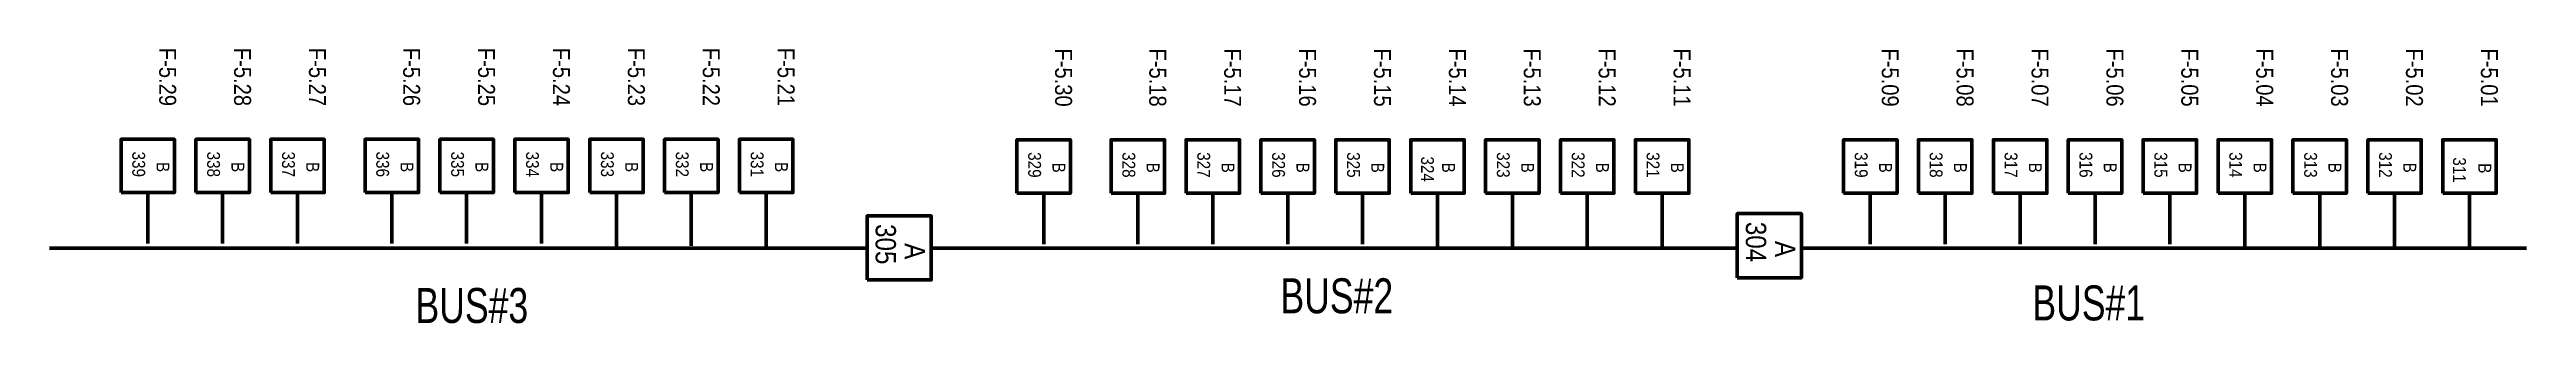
# Model space of a CAD drawing. Header units: metres. Extents: x 65984 to 144644, y -19036 to 23726.
# Drawn here: x 125886 to 126753, y 12448 to 12545 of the extents above; entities that cross this region are included whole.
import ezdxf
from ezdxf.enums import TextEntityAlignment as Align

# ---------------------------------------------------------------- set-up
doc = ezdxf.new("R2010")
doc.units = ezdxf.units.M
doc.header["$MEASUREMENT"] = 0
doc.layers.add('GRID STATION 01', color=7, linetype='Continuous', lineweight=40)
doc.styles.add('Style-Arial', font='arial.ttf')
doc.styles.add('Style-msdefault', font='msdefault.shx')

msp = doc.modelspace()

# ---------------------------------------------------------------- texts
at = {"layer": 'GRID STATION 01', "color": 174, "linetype": 'Continuous', "lineweight": 40, "style": 'Style-msdefault', "width": 0.888889}
for s, height, p in [('F-5.29', 5.94, (125929.98, 12545.09)), ('339', 4.5, (125919.11, 12508.73)), ('B', 4.5, (125927.62, 12505.07))]:
    msp.add_text(s, height=height, rotation=270, dxfattribs=at).set_placement(p, align=Align.TOP_LEFT)
at = {"layer": 'GRID STATION 01', "linetype": 'Continuous', "lineweight": 40, "style": 'Style-msdefault', "width": 0.888889}
for s, height, p in [('F-5.28', 5.94, (125956.21, 12545.09)), ('F-5.27', 5.94, (125982.44, 12545.09)), ('F-5.26', 5.94, (126015.44, 12545.09)), ('F-5.25', 5.94, (126041.68, 12545.09)), ('F-5.24', 5.94, (126067.91, 12545.09)), ('F-5.22', 5.94, (126120.38, 12545.09)), ('F-5.21', 5.94, (126146.61, 12545.09)), ('F-5.30', 5.94, (126243.8, 12544.87)), ('F-5.18', 5.94, (126276.8, 12544.87)), ('F-5.16', 5.94, (126329.26, 12544.87)), ('F-5.15', 5.94, (126355.5, 12544.87)), ('F-5.14', 5.94, (126381.73, 12544.87)), ('F-5.13', 5.94, (126407.97, 12544.87)), ('F-5.12', 5.94, (126434.2, 12544.87)), ('F-5.11', 5.94, (126460.43, 12544.87)), ('F-5.09', 5.94, (126533.35, 12544.87)), ('F-5.08', 5.94, (126559.58, 12544.87)), ('F-5.07', 5.94, (126585.82, 12544.87)), ('F-5.06', 5.94, (126612.05, 12544.87)), ('F-5.05', 5.94, (126638.28, 12544.87)), ('F-5.04', 5.94, (126664.52, 12544.87)), ('F-5.03', 5.94, (126690.75, 12544.87)), ('F-5.02', 5.94, (126716.98, 12544.87)), ('F-5.01', 5.94, (126743.22, 12544.87)), ('319', 4.5, (126522.48, 12508.52)), ('B', 4.5, (126530.99, 12504.86)), ('305', 7.128, (126182.11, 12483.31)), ('A', 7.13, (126192.32, 12476.62)), ('304', 7.128, (126486.94, 12484.1)), ('A', 7.13, (126497.16, 12477.4))]:
    msp.add_text(s, height=height, rotation=270, dxfattribs=at).set_placement(p, align=Align.TOP_LEFT)
at = {"layer": 'GRID STATION 01', "color": 95, "linetype": 'Continuous', "lineweight": 40, "style": 'Style-msdefault', "width": 0.888889}
for s, height, p in [('F-5.23', 5.94, (126094.14, 12545.09)), ('333', 4.5, (126083.27, 12508.73)), ('B', 4.5, (126091.79, 12505.07))]:
    msp.add_text(s, height=height, rotation=270, dxfattribs=at).set_placement(p, align=Align.TOP_LEFT)
at = {"layer": 'GRID STATION 01', "color": 18, "linetype": 'Continuous', "lineweight": 40, "style": 'Style-msdefault', "width": 0.888889}
for s, height, p in [('F-5.17', 5.94, (126303.03, 12544.87)), ('327', 4.5, (126292.16, 12508.52)), ('B', 4.5, (126300.67, 12504.86))]:
    msp.add_text(s, height=height, rotation=270, dxfattribs=at).set_placement(p, align=Align.TOP_LEFT)
at = {"layer": 'GRID STATION 01', "color": 206, "linetype": 'Continuous', "lineweight": 40, "style": 'Style-msdefault', "width": 0.888889}
for s, p in [('338', (125945.34, 12508.73)), ('B', (125953.85, 12505.07))]:
    msp.add_text(s, height=4.5, rotation=270, dxfattribs=at).set_placement(p, align=Align.TOP_LEFT)
at = {"layer": 'GRID STATION 01', "color": 13, "linetype": 'Continuous', "lineweight": 40, "style": 'Style-msdefault', "width": 0.888889}
for s, p in [('337', (125971.57, 12508.73)), ('B', (125980.09, 12505.07))]:
    msp.add_text(s, height=4.5, rotation=270, dxfattribs=at).set_placement(p, align=Align.TOP_LEFT)
at = {"layer": 'GRID STATION 01', "color": 135, "linetype": 'Continuous', "lineweight": 40, "style": 'Style-msdefault', "width": 0.888889}
for s, p in [('336', (126004.57, 12508.73)), ('B', (126013.09, 12505.07))]:
    msp.add_text(s, height=4.5, rotation=270, dxfattribs=at).set_placement(p, align=Align.TOP_LEFT)
at = {"layer": 'GRID STATION 01', "color": 231, "linetype": 'Continuous', "lineweight": 40, "style": 'Style-msdefault', "width": 0.888889}
for s, p in [('335', (126030.81, 12508.73)), ('B', (126039.32, 12505.07)), ('326', (126318.39, 12508.52)), ('B', (126326.91, 12504.86))]:
    msp.add_text(s, height=4.5, rotation=270, dxfattribs=at).set_placement(p, align=Align.TOP_LEFT)
at = {"layer": 'GRID STATION 01', "color": 214, "linetype": 'Continuous', "lineweight": 40, "style": 'Style-msdefault', "width": 0.888889}
for s, p in [('334', (126057.04, 12508.73)), ('B', (126065.55, 12505.07))]:
    msp.add_text(s, height=4.5, rotation=270, dxfattribs=at).set_placement(p, align=Align.TOP_LEFT)
at = {"layer": 'GRID STATION 01', "color": 6, "linetype": 'Continuous', "lineweight": 40, "style": 'Style-msdefault', "width": 0.888889}
for s, p in [('332', (126109.51, 12508.73)), ('B', (126118.02, 12505.07)), ('316', (126601.18, 12508.52)), ('B', (126609.69, 12504.86))]:
    msp.add_text(s, height=4.5, rotation=270, dxfattribs=at).set_placement(p, align=Align.TOP_LEFT)
at = {"layer": 'GRID STATION 01', "color": 134, "linetype": 'Continuous', "lineweight": 40, "style": 'Style-msdefault', "width": 0.888889}
for s, p in [('331', (126135.74, 12508.73)), ('B', (126144.25, 12505.07)), ('315', (126627.41, 12508.52)), ('B', (126635.93, 12504.86))]:
    msp.add_text(s, height=4.5, rotation=270, dxfattribs=at).set_placement(p, align=Align.TOP_LEFT)
at = {"layer": 'GRID STATION 01', "color": 11, "linetype": 'Continuous', "lineweight": 40, "style": 'Style-msdefault', "width": 0.888889}
for s, p in [('329', (126232.93, 12508.52)), ('B', (126241.44, 12504.86))]:
    msp.add_text(s, height=4.5, rotation=270, dxfattribs=at).set_placement(p, align=Align.TOP_LEFT)
at = {"layer": 'GRID STATION 01', "color": 4, "linetype": 'Continuous', "lineweight": 40, "style": 'Style-msdefault', "width": 0.888889}
for s, p in [('328', (126265.93, 12508.52)), ('B', (126274.44, 12504.86))]:
    msp.add_text(s, height=4.5, rotation=270, dxfattribs=at).set_placement(p, align=Align.TOP_LEFT)
at = {"layer": 'GRID STATION 01', "color": 131, "linetype": 'Continuous', "lineweight": 40, "style": 'Style-msdefault', "width": 0.888889}
for s, p in [('325', (126344.63, 12508.52)), ('B', (126353.14, 12504.86))]:
    msp.add_text(s, height=4.5, rotation=270, dxfattribs=at).set_placement(p, align=Align.TOP_LEFT)
at = {"layer": 'GRID STATION 01', "color": 36, "linetype": 'Continuous', "lineweight": 40, "style": 'Style-msdefault', "width": 0.888889}
for s, p in [('324', (126370.56, 12507.02)), ('B', (126377.93, 12504.86))]:
    msp.add_text(s, height=4.5, rotation=270, dxfattribs=at).set_placement(p, align=Align.TOP_LEFT)
at = {"layer": 'GRID STATION 01', "color": 55, "linetype": 'Continuous', "lineweight": 40, "style": 'Style-msdefault', "width": 0.888889}
for s, p in [('323', (126397.1, 12508.52)), ('B', (126405.61, 12504.86))]:
    msp.add_text(s, height=4.5, rotation=270, dxfattribs=at).set_placement(p, align=Align.TOP_LEFT)
at = {"layer": 'GRID STATION 01', "color": 112, "linetype": 'Continuous', "lineweight": 40, "style": 'Style-msdefault', "width": 0.888889}
for s, p in [('322', (126423.33, 12508.52)), ('B', (126431.84, 12504.86))]:
    msp.add_text(s, height=4.5, rotation=270, dxfattribs=at).set_placement(p, align=Align.TOP_LEFT)
at = {"layer": 'GRID STATION 01', "color": 241, "linetype": 'Continuous', "lineweight": 40, "style": 'Style-msdefault', "width": 0.888889}
for s, p in [('321', (126449.56, 12508.52)), ('B', (126458.08, 12504.86))]:
    msp.add_text(s, height=4.5, rotation=270, dxfattribs=at).set_placement(p, align=Align.TOP_LEFT)
at = {"layer": 'GRID STATION 01', "color": 191, "linetype": 'Continuous', "lineweight": 40, "style": 'Style-msdefault', "width": 0.888889}
for s, p in [('318', (126548.71, 12508.52)), ('B', (126557.23, 12504.86))]:
    msp.add_text(s, height=4.5, rotation=270, dxfattribs=at).set_placement(p, align=Align.TOP_LEFT)
at = {"layer": 'GRID STATION 01', "color": 30, "linetype": 'Continuous', "lineweight": 40, "style": 'Style-msdefault', "width": 0.888889}
for s, p in [('317', (126574.95, 12508.52)), ('B', (126583.46, 12504.86))]:
    msp.add_text(s, height=4.5, rotation=270, dxfattribs=at).set_placement(p, align=Align.TOP_LEFT)
at = {"layer": 'GRID STATION 01', "color": 121, "linetype": 'Continuous', "lineweight": 40, "style": 'Style-msdefault', "width": 0.888889}
for s, p in [('314', (126653.65, 12508.52)), ('B', (126662.16, 12504.86))]:
    msp.add_text(s, height=4.5, rotation=270, dxfattribs=at).set_placement(p, align=Align.TOP_LEFT)
at = {"layer": 'GRID STATION 01', "color": 1, "linetype": 'Continuous', "lineweight": 40, "style": 'Style-msdefault', "width": 0.888889}
for s, p in [('313', (126679.88, 12508.52)), ('B', (126688.39, 12504.86)), ('312', (126706.11, 12508.52)), ('B', (126714.63, 12504.86))]:
    msp.add_text(s, height=4.5, rotation=270, dxfattribs=at).set_placement(p, align=Align.TOP_LEFT)
at = {"layer": 'GRID STATION 01', "color": 3, "linetype": 'Continuous', "lineweight": 40, "style": 'Style-msdefault', "width": 0.888889}
for s, p in [('311', (126732.02, 12506.72)), ('B', (126740.9, 12504.64))]:
    msp.add_text(s, height=4.5, rotation=270, dxfattribs=at).set_placement(p, align=Align.TOP_LEFT)
at = {"layer": 'GRID STATION 01', "linetype": 'Continuous', "lineweight": 40, "style": 'Style-Arial', "width": 0.727273}
for s, p in [('BUS#3', (126033.55, 12454.77)), ('BUS#2', (126336.53, 12458.17)), ('BUS#1', (126599.92, 12455.68))]:
    msp.add_text(s, height=12.269, dxfattribs=at).set_placement(p, align=Align.MIDDLE_CENTER)

# ---------------------------------------------------------------- linework, layer by layer
at = {"layer": 'GRID STATION 01', "color": 174, "lineweight": 70, "ltscale": 0.379284}
msp.add_line((125920.03, 12476.48), (125920.03, 12494.33), dxfattribs=at)
at = {"layer": 'GRID STATION 01', "color": 206, "lineweight": 70, "ltscale": 0.379284}
msp.add_line((125946.27, 12476.48), (125946.27, 12494.33), dxfattribs=at)
at = {"layer": 'GRID STATION 01', "color": 13, "lineweight": 70, "ltscale": 0.379284}
msp.add_line((125972.5, 12476.48), (125972.5, 12494.33), dxfattribs=at)
at = {"layer": 'GRID STATION 01', "color": 135, "lineweight": 70, "ltscale": 0.379284}
msp.add_line((126005.5, 12476.48), (126005.5, 12494.33), dxfattribs=at)
at = {"layer": 'GRID STATION 01', "color": 231, "lineweight": 70, "ltscale": 0.379284}
for p, q in [((126031.73, 12476.48), (126031.73, 12494.33)), ((126319.32, 12476.27), (126319.32, 12494.12))]:
    msp.add_line(p, q, dxfattribs=at)
at = {"layer": 'GRID STATION 01', "color": 214, "lineweight": 70, "ltscale": 0.379284}
msp.add_line((126057.97, 12476.48), (126057.97, 12494.33), dxfattribs=at)
at = {"layer": 'GRID STATION 01', "color": 95, "lineweight": 70, "ltscale": 0.379284}
msp.add_line((126084.2, 12475.11), (126084.2, 12494.33), dxfattribs=at)
at = {"layer": 'GRID STATION 01', "color": 6, "lineweight": 70, "ltscale": 0.379284}
for p, q in [((126110.43, 12475.69), (126110.43, 12494.33)), ((126602.11, 12476.27), (126602.11, 12494.12))]:
    msp.add_line(p, q, dxfattribs=at)
at = {"layer": 'GRID STATION 01', "color": 134, "lineweight": 70, "ltscale": 0.379284}
for p, q in [((126136.67, 12475.11), (126136.67, 12494.33)), ((126628.34, 12476.27), (126628.34, 12494.12))]:
    msp.add_line(p, q, dxfattribs=at)
at = {"layer": 'GRID STATION 01', "color": 11, "lineweight": 70, "ltscale": 0.379284}
msp.add_line((126233.86, 12476.27), (126233.86, 12494.12), dxfattribs=at)
at = {"layer": 'GRID STATION 01', "color": 4, "lineweight": 70, "ltscale": 0.379284}
msp.add_line((126266.86, 12476.27), (126266.86, 12494.12), dxfattribs=at)
at = {"layer": 'GRID STATION 01', "color": 18, "lineweight": 70, "ltscale": 0.379284}
msp.add_line((126293.09, 12476.27), (126293.09, 12494.12), dxfattribs=at)
at = {"layer": 'GRID STATION 01', "color": 131, "lineweight": 70, "ltscale": 0.379284}
msp.add_line((126345.56, 12476.27), (126345.56, 12494.12), dxfattribs=at)
at = {"layer": 'GRID STATION 01', "color": 36, "lineweight": 70, "ltscale": 0.379284}
msp.add_line((126371.79, 12474.9), (126371.79, 12494.12), dxfattribs=at)
at = {"layer": 'GRID STATION 01', "color": 55, "lineweight": 70, "ltscale": 0.379284}
msp.add_line((126398.02, 12475.48), (126398.02, 12494.12), dxfattribs=at)
at = {"layer": 'GRID STATION 01', "color": 112, "lineweight": 70, "ltscale": 0.379284}
msp.add_line((126424.26, 12474.9), (126424.26, 12494.12), dxfattribs=at)
at = {"layer": 'GRID STATION 01', "color": 241, "lineweight": 70, "ltscale": 0.379284}
msp.add_line((126450.49, 12474.9), (126450.49, 12494.12), dxfattribs=at)
at = {"layer": 'GRID STATION 01', "lineweight": 70, "ltscale": 0.379284}
msp.add_line((126523.41, 12476.27), (126523.41, 12494.12), dxfattribs=at)
at = {"layer": 'GRID STATION 01', "color": 191, "lineweight": 70, "ltscale": 0.379284}
msp.add_line((126549.64, 12476.27), (126549.64, 12494.12), dxfattribs=at)
at = {"layer": 'GRID STATION 01', "color": 30, "lineweight": 70, "ltscale": 0.379284}
msp.add_line((126575.87, 12476.27), (126575.87, 12494.12), dxfattribs=at)
at = {"layer": 'GRID STATION 01', "color": 121, "lineweight": 70, "ltscale": 0.379284}
msp.add_line((126654.58, 12474.9), (126654.58, 12494.12), dxfattribs=at)
at = {"layer": 'GRID STATION 01', "color": 1, "lineweight": 70, "ltscale": 0.379284}
for p, q in [((126680.81, 12475.48), (126680.81, 12494.12)), ((126707.04, 12474.9), (126707.04, 12494.12))]:
    msp.add_line(p, q, dxfattribs=at)
at = {"layer": 'GRID STATION 01', "color": 3, "lineweight": 70, "ltscale": 0.379284}
msp.add_line((126733.28, 12474.9), (126733.28, 12494.12), dxfattribs=at)
at = {"layer": 'GRID STATION 01', "lineweight": 211, "ltscale": 0.379284}
for p, q in [((125885.63, 12474.9), (126171.98, 12474.9)), ((126194.46, 12474.9), (126476.88, 12474.9)), ((126499.3, 12474.9), (126753.24, 12474.9))]:
    msp.add_line(p, q, dxfattribs=at)
at = {"layer": 'GRID STATION 01', "color": 174, "lineweight": 70, "ltscale": 0.379284, "flags": 128}
msp.add_lwpolyline([(125910.67, 12494.33), (125929.4, 12494.33), (125929.4, 12513.06), (125910.67, 12513.06)], close=True, dxfattribs=at)
at = {"layer": 'GRID STATION 01', "color": 206, "lineweight": 70, "ltscale": 0.379284, "flags": 128}
msp.add_lwpolyline([(125936.9, 12494.33), (125955.63, 12494.33), (125955.63, 12513.06), (125936.9, 12513.06)], close=True, dxfattribs=at)
at = {"layer": 'GRID STATION 01', "color": 13, "lineweight": 70, "ltscale": 0.379284, "flags": 128}
msp.add_lwpolyline([(125963.13, 12494.33), (125981.87, 12494.33), (125981.87, 12513.06), (125963.13, 12513.06)], close=True, dxfattribs=at)
at = {"layer": 'GRID STATION 01', "color": 135, "lineweight": 70, "ltscale": 0.379284, "flags": 128}
msp.add_lwpolyline([(125996.13, 12494.33), (126014.87, 12494.33), (126014.87, 12513.06), (125996.13, 12513.06)], close=True, dxfattribs=at)
at = {"layer": 'GRID STATION 01', "color": 231, "lineweight": 70, "ltscale": 0.379284, "flags": 128}
for points in [[(126022.37, 12494.33), (126041.1, 12494.33), (126041.1, 12513.06), (126022.37, 12513.06)], [(126309.96, 12494.12), (126328.69, 12494.12), (126328.69, 12512.85), (126309.96, 12512.85)]]:
    msp.add_lwpolyline(points, close=True, dxfattribs=at)
at = {"layer": 'GRID STATION 01', "color": 214, "lineweight": 70, "ltscale": 0.379284, "flags": 128}
msp.add_lwpolyline([(126048.6, 12494.33), (126067.33, 12494.33), (126067.33, 12513.06), (126048.6, 12513.06)], close=True, dxfattribs=at)
at = {"layer": 'GRID STATION 01', "color": 95, "lineweight": 70, "ltscale": 0.379284, "flags": 128}
msp.add_lwpolyline([(126074.83, 12494.33), (126093.57, 12494.33), (126093.57, 12513.06), (126074.83, 12513.06)], close=True, dxfattribs=at)
at = {"layer": 'GRID STATION 01', "color": 6, "lineweight": 70, "ltscale": 0.379284, "flags": 128}
for points in [[(126101.07, 12494.33), (126119.8, 12494.33), (126119.8, 12513.06), (126101.07, 12513.06)], [(126592.74, 12494.12), (126611.48, 12494.12), (126611.48, 12512.85), (126592.74, 12512.85)]]:
    msp.add_lwpolyline(points, close=True, dxfattribs=at)
at = {"layer": 'GRID STATION 01', "color": 134, "lineweight": 70, "ltscale": 0.379284, "flags": 128}
for points in [[(126127.3, 12494.33), (126146.03, 12494.33), (126146.03, 12513.06), (126127.3, 12513.06)], [(126618.98, 12494.12), (126637.71, 12494.12), (126637.71, 12512.85), (126618.98, 12512.85)]]:
    msp.add_lwpolyline(points, close=True, dxfattribs=at)
at = {"layer": 'GRID STATION 01', "color": 11, "lineweight": 70, "ltscale": 0.379284, "flags": 128}
msp.add_lwpolyline([(126224.49, 12494.12), (126243.22, 12494.12), (126243.22, 12512.85), (126224.49, 12512.85)], close=True, dxfattribs=at)
at = {"layer": 'GRID STATION 01', "color": 4, "lineweight": 70, "ltscale": 0.379284, "flags": 128}
msp.add_lwpolyline([(126257.49, 12494.12), (126276.22, 12494.12), (126276.22, 12512.85), (126257.49, 12512.85)], close=True, dxfattribs=at)
at = {"layer": 'GRID STATION 01', "color": 18, "lineweight": 70, "ltscale": 0.379284, "flags": 128}
msp.add_lwpolyline([(126283.72, 12494.12), (126302.46, 12494.12), (126302.46, 12512.85), (126283.72, 12512.85)], close=True, dxfattribs=at)
at = {"layer": 'GRID STATION 01', "color": 131, "lineweight": 70, "ltscale": 0.379284, "flags": 128}
msp.add_lwpolyline([(126336.19, 12494.12), (126354.92, 12494.12), (126354.92, 12512.85), (126336.19, 12512.85)], close=True, dxfattribs=at)
at = {"layer": 'GRID STATION 01', "color": 36, "lineweight": 70, "ltscale": 0.379284, "flags": 128}
msp.add_lwpolyline([(126362.42, 12494.12), (126381.16, 12494.12), (126381.16, 12512.85), (126362.42, 12512.85)], close=True, dxfattribs=at)
at = {"layer": 'GRID STATION 01', "color": 55, "lineweight": 70, "ltscale": 0.379284, "flags": 128}
msp.add_lwpolyline([(126388.66, 12494.12), (126407.39, 12494.12), (126407.39, 12512.85), (126388.66, 12512.85)], close=True, dxfattribs=at)
at = {"layer": 'GRID STATION 01', "color": 112, "lineweight": 70, "ltscale": 0.379284, "flags": 128}
msp.add_lwpolyline([(126414.89, 12494.12), (126433.62, 12494.12), (126433.62, 12512.85), (126414.89, 12512.85)], close=True, dxfattribs=at)
at = {"layer": 'GRID STATION 01', "color": 241, "lineweight": 70, "ltscale": 0.379284, "flags": 128}
msp.add_lwpolyline([(126441.12, 12494.12), (126459.86, 12494.12), (126459.86, 12512.85), (126441.12, 12512.85)], close=True, dxfattribs=at)
at = {"layer": 'GRID STATION 01', "color": 1, "lineweight": 70, "ltscale": 0.379284, "flags": 128}
for points in [[(126514.04, 12494.12), (126532.77, 12494.12), (126532.77, 12512.85), (126514.04, 12512.85)], [(126671.44, 12494.12), (126690.18, 12494.12), (126690.18, 12512.85), (126671.44, 12512.85)], [(126697.68, 12494.12), (126716.41, 12494.12), (126716.41, 12512.85), (126697.68, 12512.85)], [(126171.98, 12463.72), (126194.46, 12463.72), (126194.46, 12486.2), (126171.98, 12486.2)], [(126476.81, 12464.51), (126499.3, 12464.51), (126499.3, 12486.99), (126476.81, 12486.99)]]:
    msp.add_lwpolyline(points, close=True, dxfattribs=at)
at = {"layer": 'GRID STATION 01', "color": 191, "lineweight": 70, "ltscale": 0.379284, "flags": 128}
msp.add_lwpolyline([(126540.27, 12494.12), (126559.01, 12494.12), (126559.01, 12512.85), (126540.27, 12512.85)], close=True, dxfattribs=at)
at = {"layer": 'GRID STATION 01', "color": 30, "lineweight": 70, "ltscale": 0.379284, "flags": 128}
msp.add_lwpolyline([(126566.51, 12494.12), (126585.24, 12494.12), (126585.24, 12512.85), (126566.51, 12512.85)], close=True, dxfattribs=at)
at = {"layer": 'GRID STATION 01', "color": 121, "lineweight": 70, "ltscale": 0.379284, "flags": 128}
msp.add_lwpolyline([(126645.21, 12494.12), (126663.94, 12494.12), (126663.94, 12512.85), (126645.21, 12512.85)], close=True, dxfattribs=at)
at = {"layer": 'GRID STATION 01', "color": 3, "lineweight": 70, "ltscale": 0.379284, "flags": 128}
msp.add_lwpolyline([(126723.91, 12494.12), (126742.64, 12494.12), (126742.64, 12512.85), (126723.91, 12512.85)], close=True, dxfattribs=at)

msp.set_redraw_order([(e.dxf.handle, doc.entitydb.next_handle()) for e in msp.query("TEXT MTEXT ATTDEF DIMENSION ARC_DIMENSION")])  # texts and dimensions are drawn at this point

doc.saveas('drawing.dxf')
